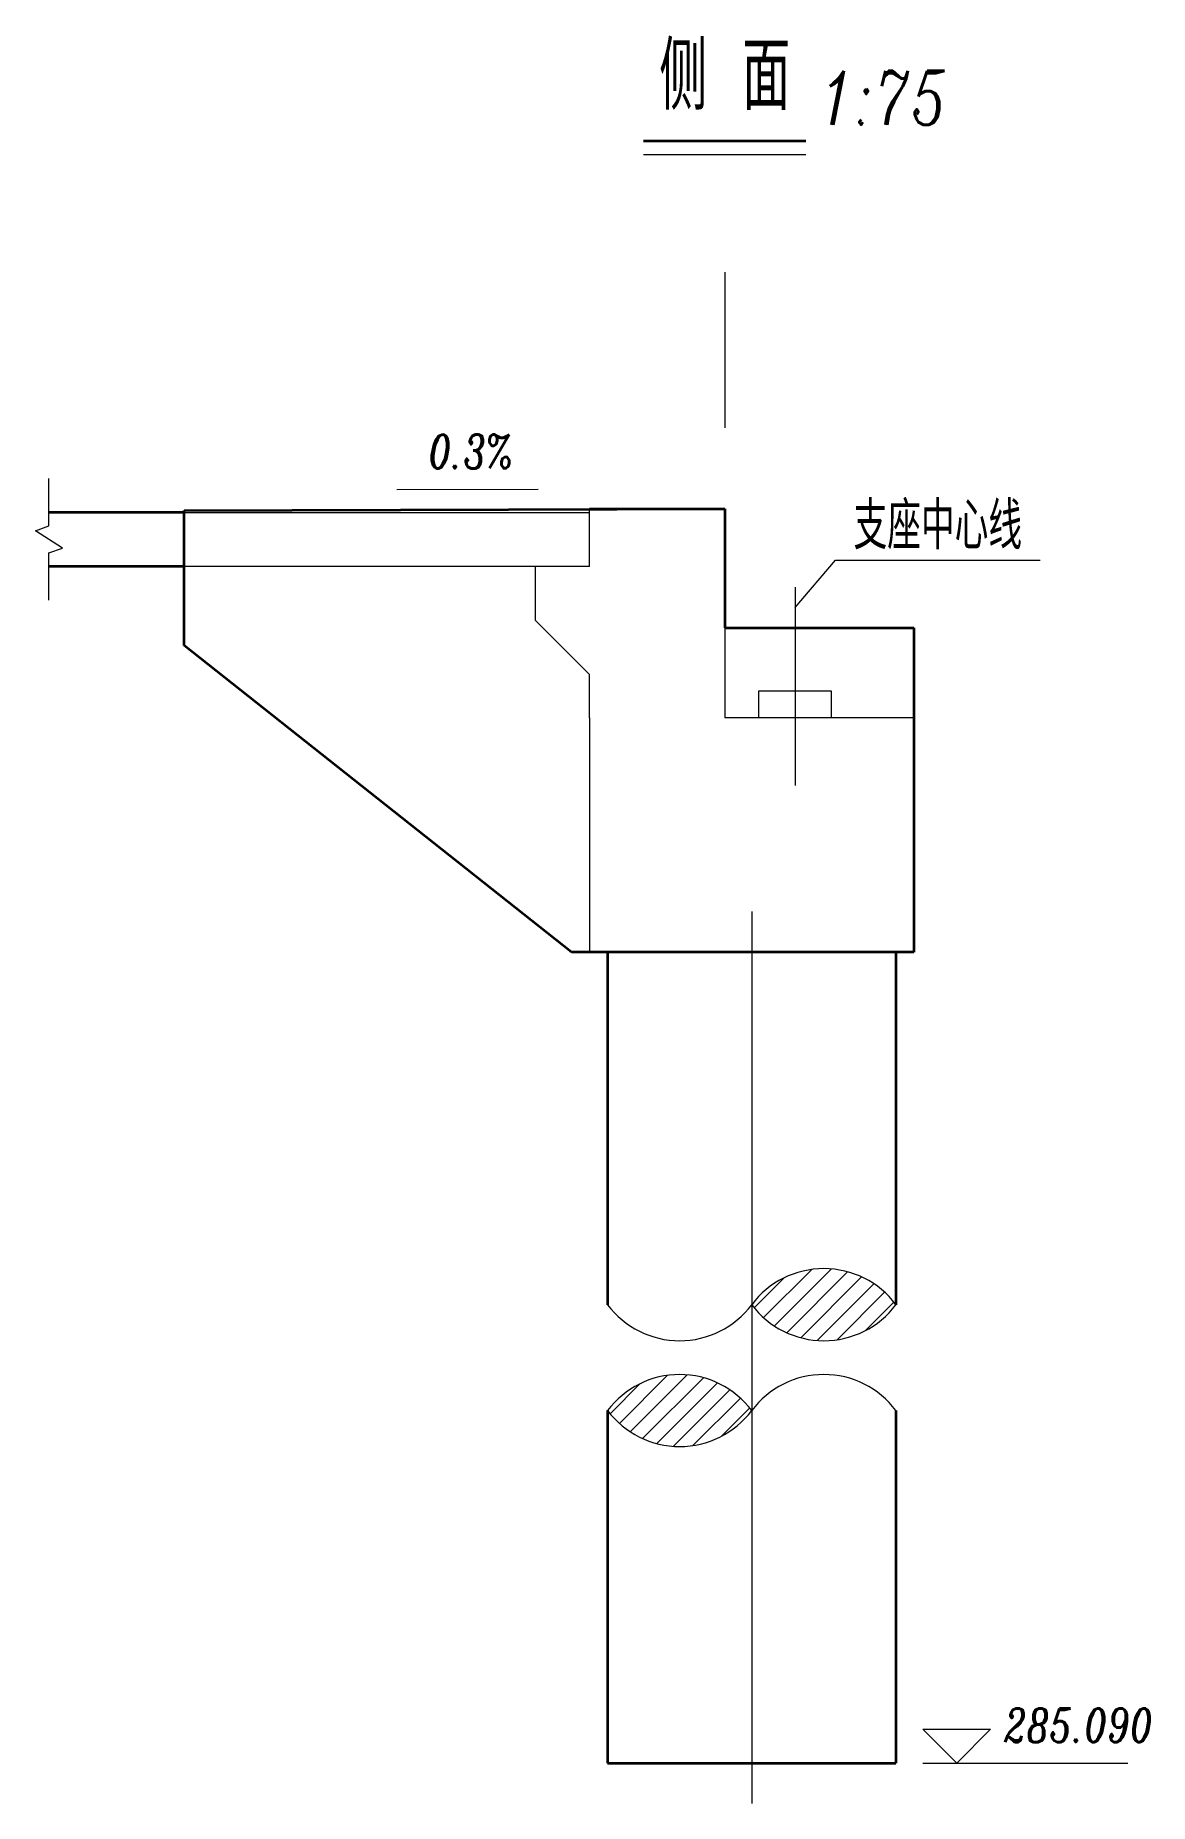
# Model space of a CAD drawing. Header units: millimetres. Extents: x -513 to 23624, y -721 to 12066.
# Drawn here: x -495.27 to -489.09, y 485.25 to 495.06 of the extents above; entities that cross this region are included whole.
import ezdxf
from ezdxf.enums import TextEntityAlignment as Align

# ---------------------------------------------------------------- set-up
doc = ezdxf.new("R2010")
doc.units = ezdxf.units.MM
doc.linetypes.add('CENTER', pattern=[50.8, 31.75, -6.35, 6.35, -6.35])
doc.linetypes.add('DASHED', pattern=[19.05, 12.7, -6.35])
for name, color, linetype, lineweight in [('填充', 4, 'Continuous', 15), ('工作线', 1, 'Continuous', 35), ('文字', 7, 'Continuous', 15), ('构造虚线', 6, 'DASHED', 20), ('标注', 3, 'Continuous', 15), ('结构轮廓', 1, 'Continuous', 35), ('轴线', 2, 'CENTER', 15)]:
    doc.layers.add(name, color=color, linetype=linetype, lineweight=lineweight)
doc.styles.add('标注', font='italc1.shx', dxfattribs={"width": 0.75, "bigfont": 'fsdb.shx'})
doc.styles.add('标题', font='ITALC1.SHX', dxfattribs={"width": 0.75, "height": 5, "bigfont": 'fsdb.shx'})
doc.styles.add('标题2', font='ITALC1.SHX', dxfattribs={"width": 0.75, "height": 4, "bigfont": 'fsdb.shx'})
doc.styles.add('注释', font='ITALC1.SHX', dxfattribs={"width": 0.75, "height": 3.5, "bigfont": 'fsdb.shx'})
pattern_1 = [(45, (-513.691384, 477.46922), (-0.053033, 0.053033), [])]

msp = doc.modelspace()

# ---------------------------------------------------------------- texts
at = {"layer": '文字', "style": '标题', "width": 0.75}
msp.add_text('侧 面', height=0.375, dxfattribs=at).set_placement((-491.44722, 494.53269), align=Align.BOTTOM_CENTER)
at = {"layer": '文字', "style": '标题2', "width": 0.75}
msp.add_text('1:75', height=0.3, dxfattribs=at).set_placement((-490.92222, 494.47269), align=Align.BOTTOM_LEFT)
at = {"layer": '文字', "style": '注释', "width": 0.75}
msp.add_text('支座中心线', height=0.2625, dxfattribs=at).set_placement((-490.26503, 492.33769), align=Align.MIDDLE_CENTER)
at = {"layer": '标注', "style": '标注', "width": 0.75}
msp.add_text('0.3%', height=0.1875, rotation=0.171887, dxfattribs=at).set_placement((-492.85724, 492.59971), align=Align.BOTTOM_CENTER)
msp.add_text('285.090', height=0.1875, dxfattribs=at).set_placement((-489.89722, 485.53144), align=Align.BOTTOM_LEFT)

# ---------------------------------------------------------------- hatches: boundary and pattern name
at = {"layer": '填充'}
h = msp.add_hatch(dxfattribs=at)
h.set_pattern_fill('ANSI31', color=256, scale=0.023622, style=0)
h.set_pattern_definition(pattern_1)
edge = h.paths.add_edge_path()
edge.add_arc((-490.89722, 488.31519), 0.5, -143.130102, -36.869898)
edge.add_arc((-490.89722, 487.71519), 0.5, 36.869898, 143.130102)
h = msp.add_hatch(dxfattribs=at)
h.set_pattern_fill('ANSI31', color=256, scale=0.023622, style=0)
h.set_pattern_definition(pattern_1)
edge = h.paths.add_edge_path()
edge.add_arc((-491.69722, 487.12769), 0.5, 36.869898, 143.130102)
edge.add_arc((-491.69722, 487.72769), 0.5, -143.130102, -36.869898)

# ---------------------------------------------------------------- linework, layer by layer
at = {"layer": '工作线'}
msp.add_line((-491.89722, 494.47269), (-490.99722, 494.47269), dxfattribs=at)
at = {"layer": '文字'}
msp.add_line((-491.89722, 494.39769), (-490.99722, 494.39769), dxfattribs=at)
at = {"layer": '构造虚线', "ltscale": 14.76378}
for p, q in [((-494.44722, 492.41144), (-492.19722, 492.41144)), ((-492.19722, 492.11144), (-494.44722, 492.11144)), ((-491.44722, 491.77144), (-490.39722, 491.77144)), ((-492.19722, 491.27144), (-492.19722, 489.97144)), ((-490.39722, 491.27144), (-491.44722, 491.27144))]:
    msp.add_line(p, q, dxfattribs=at)
at = {"layer": '构造虚线', "ltscale": 6.254921}
msp.add_line((-492.19722, 492.11144), (-492.19722, 492.42919), dxfattribs=at)
at = {"layer": '构造虚线', "ltscale": 5.905512}
msp.add_line((-492.49722, 491.81144), (-492.49722, 492.11144), dxfattribs=at)
at = {"layer": '构造虚线', "ltscale": 8.351655}
msp.add_line((-492.19722, 491.51144), (-492.49722, 491.81144), dxfattribs=at)
at = {"layer": '构造虚线', "ltscale": 9.84252}
msp.add_line((-491.44722, 491.77144), (-491.44722, 491.27144), dxfattribs=at)
at = {"layer": '构造虚线', "ltscale": 4.724409}
msp.add_line((-492.19722, 491.27144), (-492.19722, 491.51144), dxfattribs=at)
at = {"layer": '构造虚线', "ltscale": 2.952756}
for p, q in [((-491.25722, 491.27144), (-491.25722, 491.42144)), ((-490.85722, 491.42144), (-490.85722, 491.27144))]:
    msp.add_line(p, q, dxfattribs=at)
at = {"layer": '构造虚线', "ltscale": 7.874016}
msp.add_line((-491.25722, 491.42144), (-490.85722, 491.42144), dxfattribs=at)
at = {"layer": '标注'}
for p, q in [((-491.44722, 493.74394), (-491.44722, 492.88144)), ((-493.26669, 492.53849), (-492.48206, 492.54084)), ((-491.05722, 491.88394), (-490.83222, 492.14644)), ((-490.83222, 492.14644), (-489.69784, 492.14644)), ((-490.34722, 485.65894), (-489.97222, 485.65894)), ((-490.34722, 485.65894), (-490.15972, 485.47144)), ((-490.15972, 485.47144), (-489.97222, 485.65894)), ((-490.34722, 485.47144), (-489.21061, 485.47144))]:
    msp.add_line(p, q, dxfattribs=at)
at = {"layer": '标注', "flags": 128}
msp.add_lwpolyline([(-495.19722, 491.92394), (-495.19722, 492.18644), (-495.12222, 492.21374), (-495.27222, 492.30915), (-495.19722, 492.33644), (-495.19722, 492.59894)], dxfattribs=at)
at = {"layer": '标注'}
for centre, start, end in [((-490.89722, 487.71519), 36.869898, 143.130102), ((-491.69722, 488.31519), 216.869898, 323.130102), ((-490.89722, 488.31519), 216.869898, 323.130102), ((-491.69722, 487.12769), 36.869898, 143.130102), ((-490.89722, 487.12769), 36.869898, 143.130102), ((-491.69722, 487.72769), 216.869898, 323.130102)]:
    msp.add_arc(centre, 0.5, start, end, dxfattribs=at)
msp.add_solid([(-493.41204, 492.53242), (-493.26214, 492.53287), (-493.22337, 492.60049), (-493.41204, 492.53242)], dxfattribs=at)
at = {"layer": '结构轮廓'}
for p, q in [((-494.44722, 492.41144), (-495.19722, 492.41144)), ((-494.44722, 492.42244), (-491.44722, 492.43144)), ((-494.44722, 491.67244), (-494.44722, 492.42244)), ((-492.19722, 492.43144), (-491.44722, 492.43144)), ((-492.19722, 492.42919), (-492.19722, 492.43144)), ((-491.44722, 492.43144), (-491.44722, 491.77144)), ((-494.44722, 492.11144), (-495.19722, 492.11144)), ((-491.44722, 491.77144), (-490.39722, 491.77144)), ((-490.39722, 491.77144), (-490.39722, 491.27144)), ((-492.29722, 489.97114), (-494.44722, 491.67244)), ((-490.39722, 491.27144), (-490.39722, 491.27144)), ((-490.39722, 491.27144), (-490.39722, 489.97144)), ((-492.19722, 489.97144), (-492.29722, 489.97114)), ((-490.39722, 489.97144), (-492.19722, 489.97144)), ((-492.19722, 489.97144), (-492.19722, 489.97144)), ((-492.19722, 489.97144), (-492.19722, 489.97144)), ((-492.09722, 489.97144), (-492.09722, 488.01519)), ((-490.49722, 489.97144), (-490.49722, 488.01519)), ((-492.09722, 487.42769), (-492.09722, 485.47144)), ((-490.49722, 487.42769), (-490.49722, 485.47144)), ((-492.09722, 485.47144), (-490.49722, 485.47144))]:
    msp.add_line(p, q, dxfattribs=at)
at = {"layer": '轴线', "ltscale": 14.724409}
for p, q in [((-491.05722, 491.99644), (-491.05722, 490.89644)), ((-491.29722, 490.19644), (-491.29722, 485.24644))]:
    msp.add_line(p, q, dxfattribs=at)

msp.set_redraw_order([(e.dxf.handle, doc.entitydb.next_handle()) for e in msp.query("TEXT MTEXT ATTDEF DIMENSION ARC_DIMENSION")])  # texts and dimensions are drawn at this point

doc.saveas('drawing.dxf')
